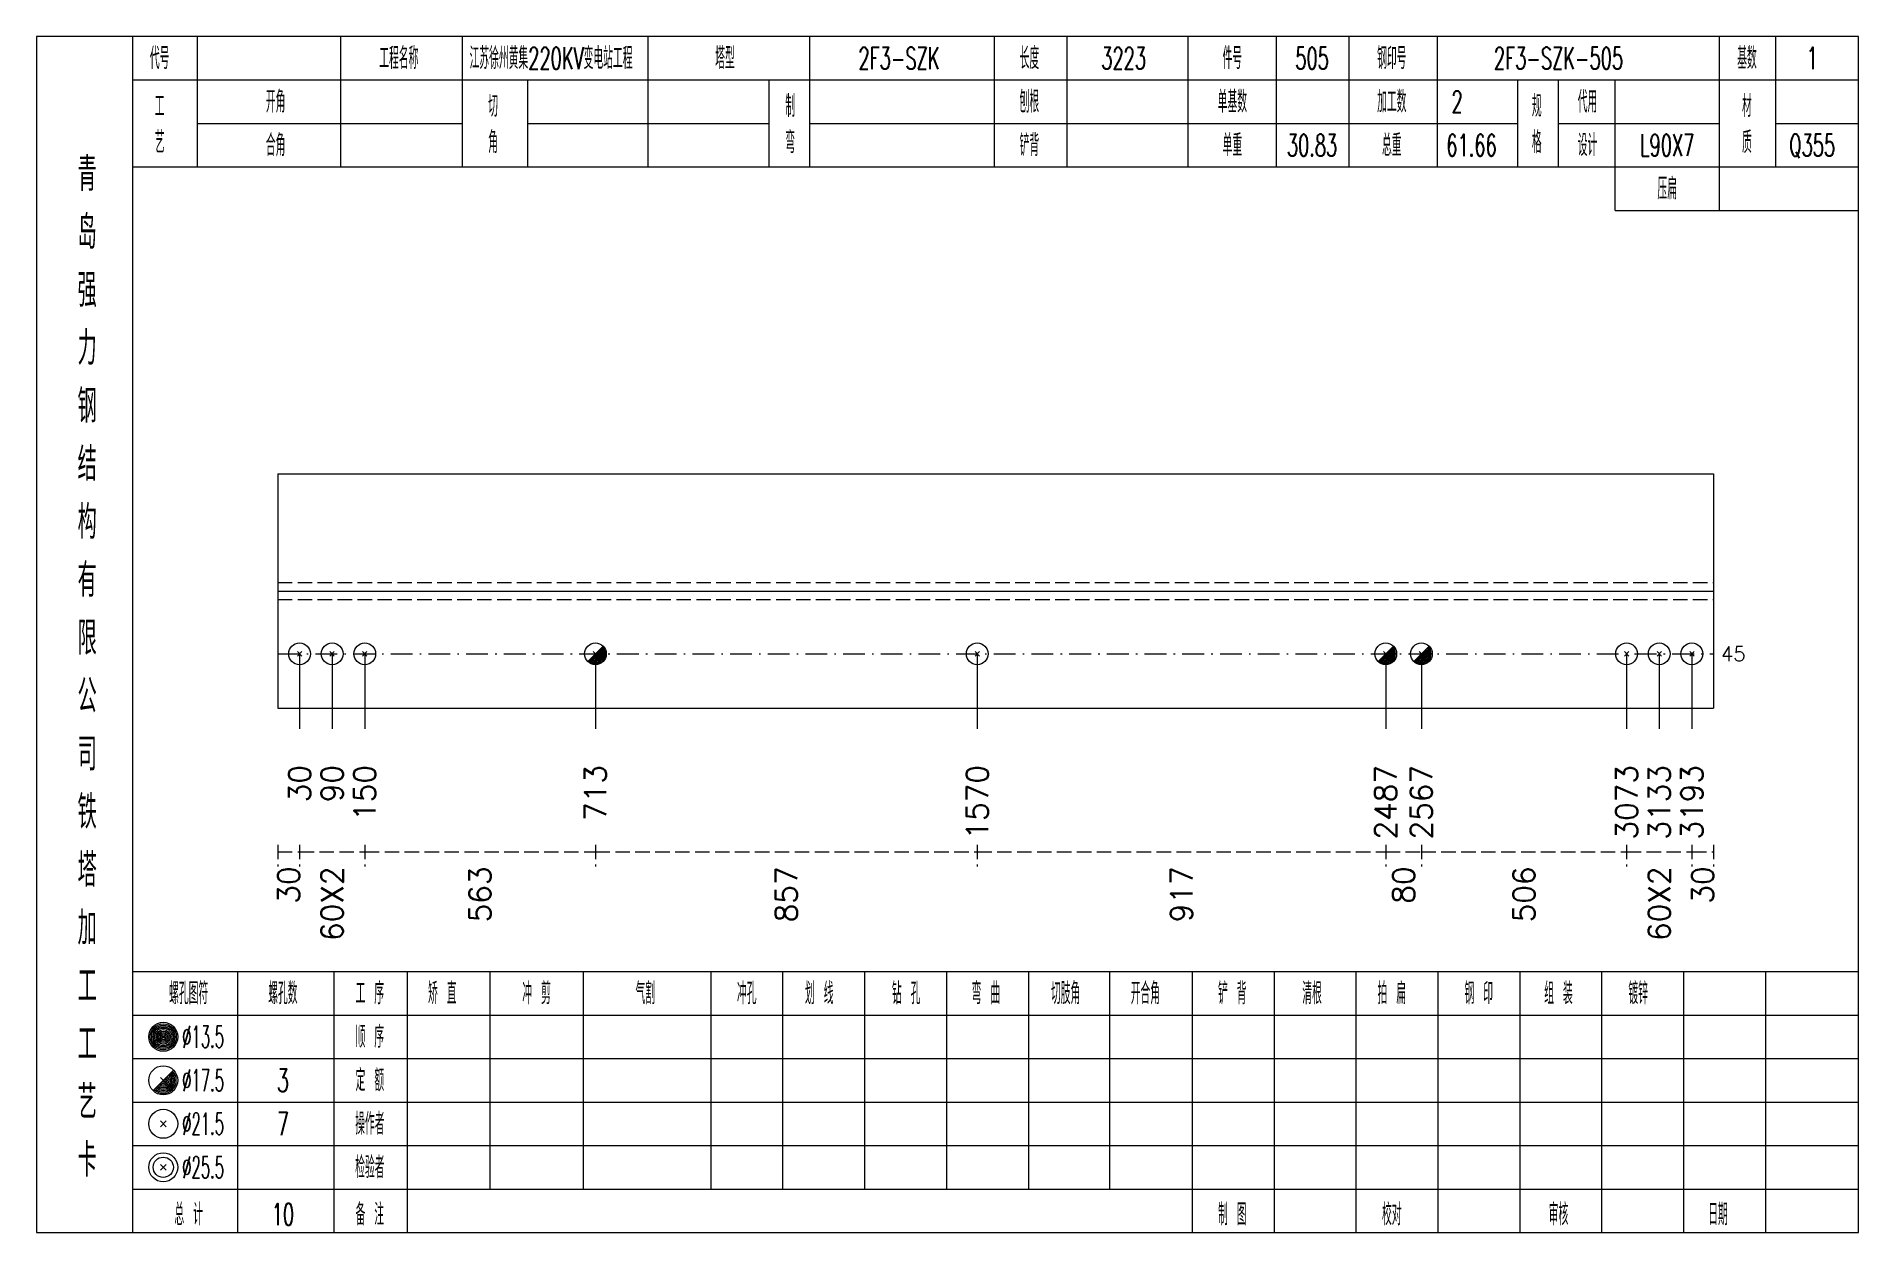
# Model space of a CAD drawing. Extents: x 0 to 4623, y -1159 to 4890.
# Drawn here: x 1245.6 to 1497, y 2475 to 2640 of the extents above; entities that cross this region are included whole.
import ezdxf
from ezdxf.enums import TextEntityAlignment as Align

# ---------------------------------------------------------------- set-up
doc = ezdxf.new("R2010")
doc.units = 0
doc.header["$MEASUREMENT"] = 0
doc.linetypes.add('一点画线', pattern=[5.2, 3, -1, 0.2, -1])
doc.linetypes.add('虚线', pattern=[2.75, 2, -0.75])
doc.layers.get('0').update_dxf_attribs({"linetype": 'CONTINUOUS', "lineweight": 25})
for name, color, linetype, lineweight in [('1', 7, 'CONTINUOUS', 25), ('4', 7, 'CONTINUOUS', 25), ('5', 7, 'CONTINUOUS', 25)]:
    doc.layers.add(name, color=color, linetype=linetype, lineweight=lineweight)
doc.styles.get("Standard").update_dxf_attribs({"font": 'simplex.shx', "width": 0.7, "height": 3, "bigfont": 'gbhzfs.shx'})

msp = doc.modelspace()

# ---------------------------------------------------------------- texts
at = {"color": 7, "linetype": 'Continuous', "lineweight": 13}
msp.add_text('45', height=2, dxfattribs=at).set_placement((1478, 2554.833), align=Align.MIDDLE_LEFT)
at = {"color": 8, "linetype": 'Continuous', "lineweight": 9}
for s, p in [('30', (1280.4, 2525.5)), ('60X2', (1286.4, 2525.5)), ('563', (1306.812, 2525.5)), ('857', (1349.062, 2525.5)), ('917', (1403.581, 2525.5)), ('80', (1434.221, 2525.5)), ('506', (1450.84, 2525.5)), ('60X2', (1469.5, 2525.5)), ('30', (1475.5, 2525.5))]:
    msp.add_text(s, height=3, rotation=90, dxfattribs=at).set_placement(p, align=Align.MIDDLE_RIGHT)
at = {"layer": '1', "color": 7, "linetype": 'Continuous', "lineweight": 13}
for s, p in [('30', (1281.9, 2539.5)), ('90', (1286.4, 2539.5)), ('150', (1290.9, 2539.5)), ('713', (1322.724, 2539.5)), ('1570', (1375.399, 2539.5)), ('2487', (1431.762, 2539.5)), ('2567', (1436.679, 2539.5)), ('3073', (1465, 2539.5)), ('3133', (1469.5, 2539.5)), ('3193', (1474, 2539.5))]:
    msp.add_text(s, height=3, rotation=90, dxfattribs=at).set_placement(p, align=Align.MIDDLE_RIGHT)
at = {"layer": '4', "color": 1, "linetype": 'Continuous', "lineweight": 13}
for s, height, width, p in [('代号', 3, 0.6, (1262.6, 2637)), ('工程名称', 3, 0.6, (1295.6, 2637)), ('江苏徐州黄集220KV变电站工程', 3, 0.6, (1316.6, 2637)), ('塔型', 3, 0.6, (1340.6, 2637)), ('2F3-SZK', 3, 0.6, (1364.6, 2637)), ('长度', 3, 0.6, (1382.6, 2637)), ('3223', 3, 0.6, (1395.6, 2637)), ('件号', 3, 0.6, (1410.6, 2637)), ('505', 3, 0.6, (1421.6, 2637)), ('钢印号', 3, 0.6, (1432.6, 2637)), ('2F3-SZK-505', 3, 0.6, (1455.6, 2637)), ('基数', 3, 0.6, (1481.6, 2637)), ('1', 3, 0.6, (1490.6, 2637)), ('开角', 3, 0.6, (1278.6, 2631)), ('制', 3, 0.6, (1349.6, 2630.4)), ('刨根', 3, 0.6, (1382.6, 2631)), ('单基数', 3, 0.6, (1410.6, 2631)), ('加工数', 3, 0.6, (1432.6, 2631)), ('2', 3, 0.6, (1441.6, 2631)), ('规', 3, 0.6, (1452.6, 2630.4)), ('代用', 3, 0.6, (1459.6, 2631)), ('材', 3, 0.6, (1481.6, 2630.4)), ('工', 3, 0.6, (1262.6, 2630.4)), ('切', 3, 0.6, (1308.6, 2630.4)), ('艺', 3, 0.6, (1262.6, 2625.4)), ('角', 3, 0.6, (1308.6, 2625.4)), ('弯', 3, 0.6, (1349.6, 2625.4)), ('格', 3, 0.6, (1452.6, 2625.4)), ('质', 3, 0.6, (1481.6, 2625.4)), ('合角', 3, 0.6, (1278.6, 2625)), ('铲背', 3, 0.6, (1382.6, 2625)), ('单重', 3, 0.6, (1410.6, 2625)), ('30.83', 3, 0.6, (1421.6, 2625)), ('总重', 3, 0.6, (1432.6, 2625)), ('61.66', 3, 0.6, (1443.6, 2625)), ('设计', 3, 0.6, (1459.6, 2625)), ('L90X7', 3, 0.6, (1470.6, 2625)), ('Q355', 3, 0.6, (1490.6, 2625)), ('青', 4.6, 0.8, (1252.6, 2621)), ('压扁', 3, 0.6, (1470.6, 2619)), ('岛', 4.6, 0.8, (1252.6, 2613)), ('强', 4.6, 0.8, (1252.6, 2605)), ('力', 4.6, 0.8, (1252.6, 2597)), ('钢', 4.6, 0.8, (1252.6, 2589)), ('结', 4.6, 0.8, (1252.6, 2581)), ('构', 4.6, 0.8, (1252.6, 2573)), ('有', 4.6, 0.8, (1252.6, 2565)), ('限', 4.6, 0.8, (1252.6, 2557)), ('公', 4.6, 0.8, (1252.6, 2549)), ('司', 4.6, 0.8, (1252.6, 2541)), ('铁', 4.6, 0.8, (1252.6, 2533)), ('塔', 4.6, 0.8, (1252.6, 2525)), ('加', 4.6, 0.8, (1252.6, 2517)), ('工', 4.6, 0.8, (1252.6, 2509)), ('螺孔图符', 3, 0.6, (1266.6, 2508)), ('螺孔数', 3, 0.6, (1279.6, 2508)), ('工 序', 3, 0.6, (1291.6, 2508)), ('矫 直', 3, 0.6, (1301.6, 2508)), ('冲 剪', 3, 0.6, (1314.6, 2508)), ('气割', 3, 0.6, (1329.6, 2508)), ('冲孔', 3, 0.6, (1343.6, 2508)), ('划 线', 3, 0.6, (1353.6, 2508)), ('钻 孔', 3, 0.6, (1365.6, 2508)), ('弯 曲', 3, 0.6, (1376.6, 2508)), ('切肢角', 3, 0.6, (1387.6, 2508)), ('开合角', 3, 0.6, (1398.6, 2508)), ('铲 背', 3, 0.6, (1410.6, 2508)), ('清根', 3, 0.6, (1421.6, 2508)), ('拍 扁', 3, 0.6, (1432.6, 2508)), ('钢 印', 3, 0.6, (1444.6, 2508)), ('组 装', 3, 0.6, (1455.6, 2508)), ('镀锌', 3, 0.6, (1466.6, 2508)), ('工', 4.6, 0.8, (1252.6, 2501)), ('%%C13.5', 3, 0.5, (1268.6, 2502)), ('顺 序', 3, 0.6, (1291.6, 2502)), ('%%C17.5', 3, 0.5, (1268.6, 2496)), ('3', 3.2, 0.6, (1279.6, 2496)), ('定 额', 3, 0.6, (1291.6, 2496)), ('艺', 4.6, 0.8, (1252.6, 2493)), ('%%C21.5', 3, 0.5, (1268.6, 2490)), ('7', 3.2, 0.6, (1279.6, 2490)), ('操作者', 3, 0.6, (1291.6, 2490)), ('卡', 4.6, 0.8, (1252.6, 2485)), ('%%C25.5', 3, 0.5, (1268.6, 2484)), ('检验者', 3, 0.6, (1291.6, 2484)), ('总 计', 3, 0.6, (1266.6, 2477.5)), ('10', 3, 0.6, (1279.6, 2477.5)), ('备 注', 3, 0.6, (1291.6, 2477.5)), ('制 图', 3, 0.6, (1410.6, 2477.5)), ('校对', 3, 0.6, (1432.6, 2477.5)), ('审核', 3, 0.6, (1455.6, 2477.5)), ('日期', 3, 0.6, (1477.6, 2477.5))]:
    msp.add_text(s, height=height, dxfattribs=dict(at, width=width)).set_placement(p, align=Align.MIDDLE_CENTER)

# ---------------------------------------------------------------- blocks, each defined once
blk = doc.blocks.new('孔21.5')
at = {"layer": '5', "color": 7, "linetype": 'Continuous', "lineweight": 13}
for p, q in [((-0.2, -0.2), (0.2, 0.2)), ((-0.2, 0.2), (0.2, -0.2))]:
    blk.add_line(p, q, dxfattribs=at)
blk.add_circle((0, 0), 1, dxfattribs=at)
blk = doc.blocks.new('孔17.5')
at = {"layer": '5', "color": 7, "linetype": 'Continuous', "lineweight": 13}
for p, q in [((-0.707, -0.707), (0.707, 0.707)), ((-0.2, 0.2), (0.2, -0.2))]:
    blk.add_line(p, q, dxfattribs=at)
blk.add_circle((0, 0), 1, dxfattribs=at)
for radius in [0.9, 0.8, 0.7, 0.6, 0.5, 0.4, 0.3, 0.2, 0.1]:
    blk.add_arc((0, 0), radius, 225, 45, dxfattribs=at)

# ---------------------------------------------------------------- linework, layer by layer
at = {"color": 7, "linetype": 'Continuous', "lineweight": 18}
for p, q in [((1278.9, 2579.667), (1278.9, 2547.333)), ((1278.9, 2579.667), (1477, 2579.667)), ((1477, 2579.667), (1477, 2547.333)), ((1278.9, 2563.5), (1477, 2563.5))]:
    msp.add_line(p, q, dxfattribs=at)
at = {"color": 1, "linetype": '虚线', "lineweight": 18}
for p, q in [((1278.9, 2564.667), (1477, 2564.667)), ((1278.9, 2562.333), (1477, 2562.333))]:
    msp.add_line(p, q, dxfattribs=at)
at = {"color": 3, "linetype": '一点画线', "lineweight": 13}
msp.add_line((1278.9, 2554.833), (1477, 2554.833), dxfattribs=at)
at = {"color": 7, "linetype": 'Continuous', "lineweight": 13}
for p, q in [((1281.9, 2554.833), (1281.9, 2544.5)), ((1286.4, 2554.833), (1286.4, 2544.5)), ((1290.9, 2554.833), (1290.9, 2544.5)), ((1322.724, 2554.833), (1322.724, 2544.5)), ((1375.399, 2554.833), (1375.399, 2544.5)), ((1431.762, 2554.833), (1431.762, 2544.5)), ((1436.679, 2554.833), (1436.679, 2544.5)), ((1465, 2554.833), (1465, 2544.5)), ((1469.5, 2554.833), (1469.5, 2544.5)), ((1474, 2554.833), (1474, 2544.5))]:
    msp.add_line(p, q, dxfattribs=at)
at = {"color": 8, "linetype": '虚线', "lineweight": 9}
for p, q in [((1278.9, 2528.5), (1278.9, 2525.5)), ((1278.9, 2527.5), (1281.9, 2527.5)), ((1281.9, 2528.5), (1281.9, 2525.5)), ((1281.9, 2528.5), (1281.9, 2525.5)), ((1281.9, 2527.5), (1290.9, 2527.5)), ((1290.9, 2528.5), (1290.9, 2525.5)), ((1290.9, 2528.5), (1290.9, 2525.5)), ((1290.9, 2527.5), (1322.724, 2527.5)), ((1322.724, 2528.5), (1322.724, 2525.5)), ((1322.724, 2528.5), (1322.724, 2525.5)), ((1322.724, 2527.5), (1375.399, 2527.5)), ((1375.399, 2528.5), (1375.399, 2525.5)), ((1375.399, 2528.5), (1375.399, 2525.5)), ((1375.399, 2527.5), (1431.762, 2527.5)), ((1431.762, 2528.5), (1431.762, 2525.5)), ((1431.762, 2528.5), (1431.762, 2525.5)), ((1431.762, 2527.5), (1436.679, 2527.5)), ((1436.679, 2528.5), (1436.679, 2525.5)), ((1436.679, 2528.5), (1436.679, 2525.5)), ((1436.679, 2527.5), (1465, 2527.5)), ((1465, 2528.5), (1465, 2525.5)), ((1465, 2528.5), (1465, 2525.5)), ((1465, 2527.5), (1474, 2527.5)), ((1474, 2528.5), (1474, 2525.5)), ((1474, 2528.5), (1474, 2525.5)), ((1474, 2527.5), (1477, 2527.5)), ((1477, 2528.5), (1477, 2525.5))]:
    msp.add_line(p, q, dxfattribs=at)
at = {"layer": '1', "color": 7, "linetype": 'Continuous', "lineweight": 18}
msp.add_line((1278.9, 2547.333), (1477, 2547.333), dxfattribs=at)
at = {"layer": '4', "color": 1, "linetype": 'Continuous', "lineweight": 18}
for p, q in [((1258.9, 2475), (1258.9, 2640)), ((1267.8, 2622), (1267.8, 2640)), ((1287.6, 2622), (1287.6, 2640)), ((1304.4, 2622), (1304.4, 2640)), ((1330, 2622), (1330, 2640)), ((1352.3, 2622), (1352.3, 2640)), ((1377.8, 2622), (1377.8, 2640)), ((1387.8, 2622), (1387.8, 2640)), ((1404.5, 2622), (1404.5, 2640)), ((1416.7, 2622), (1416.7, 2640)), ((1426.7, 2622), (1426.7, 2640)), ((1438.9, 2622), (1438.9, 2640)), ((1477.8, 2616), (1477.8, 2640)), ((1485.6, 2622), (1485.6, 2640)), ((1258.9, 2634), (1497, 2634)), ((1313.4, 2622), (1313.4, 2634)), ((1346.7, 2622), (1346.7, 2634)), ((1450, 2622), (1450, 2634)), ((1455.6, 2622), (1455.6, 2634)), ((1463.4, 2616), (1463.4, 2634)), ((1267.8, 2628), (1304.4, 2628)), ((1313.4, 2628), (1346.7, 2628)), ((1352.3, 2628), (1450, 2628)), ((1455.6, 2628), (1477.8, 2628)), ((1485.6, 2628), (1497, 2628)), ((1258.9, 2622), (1497, 2622)), ((1463.4, 2616), (1497, 2616)), ((1258.9, 2511), (1497, 2511)), ((1273.4, 2475), (1273.4, 2511)), ((1286.7, 2475), (1286.7, 2511)), ((1296.8, 2475), (1296.8, 2511)), ((1308.2, 2481), (1308.2, 2511)), ((1321.1, 2481), (1321.1, 2511)), ((1338.7, 2481), (1338.7, 2511)), ((1348.6, 2481), (1348.6, 2511)), ((1359.9, 2481), (1359.9, 2511)), ((1371.2, 2481), (1371.2, 2511)), ((1382.5, 2481), (1382.5, 2511)), ((1393.7, 2481), (1393.7, 2511)), ((1405.1, 2481), (1405.1, 2511)), ((1416.4, 2481), (1416.4, 2511)), ((1427.7, 2481), (1427.7, 2511)), ((1439, 2481), (1439, 2511)), ((1450.3, 2481), (1450.3, 2511)), ((1461.6, 2481), (1461.6, 2511)), ((1472.9, 2481), (1472.9, 2511)), ((1484.2, 2481), (1484.2, 2511)), ((1258.9, 2505), (1497, 2505)), ((1258.9, 2499), (1497, 2499)), ((1258.9, 2493), (1497, 2493)), ((1258.9, 2487), (1497, 2487)), ((1258.9, 2481), (1497, 2481)), ((1405.1, 2475), (1405.1, 2481)), ((1416.4, 2475), (1416.4, 2481)), ((1427.7, 2475), (1427.7, 2481)), ((1439, 2475), (1439, 2481)), ((1450.3, 2475), (1450.3, 2481)), ((1461.6, 2475), (1461.6, 2481)), ((1472.9, 2475), (1472.9, 2481)), ((1484.2, 2475), (1484.2, 2481))]:
    msp.add_line(p, q, dxfattribs=at)
at = {"layer": '4', "color": 7, "linetype": 'Continuous', "lineweight": 13}
for p, q in [((1262.9, 2501.8), (1263.3, 2502.2)), ((1263.3, 2501.8), (1262.9, 2502.2)), ((1261.686, 2494.586), (1264.514, 2497.414)), ((1262.7, 2496.4), (1263.5, 2495.6)), ((1262.7, 2489.6), (1263.5, 2490.4)), ((1262.7, 2490.4), (1263.5, 2489.6)), ((1262.7, 2483.6), (1263.5, 2484.4)), ((1262.7, 2484.4), (1263.5, 2483.6))]:
    msp.add_line(p, q, dxfattribs=at)
at = {"layer": '4', "color": 1, "linetype": 'Continuous', "lineweight": 18}
msp.add_lwpolyline([(1245.6, 2640), (1245.6, 2475), (1497, 2475), (1497, 2640)], close=True, dxfattribs=at)
at = {"layer": '4', "color": 7, "linetype": 'Continuous', "lineweight": 13}
for centre, radius in [((1263.1, 2502), 2), ((1263.1, 2502), 1.8), ((1263.1, 2502), 1.6), ((1263.1, 2502), 1.4), ((1263.1, 2502), 1.2), ((1263.1, 2502), 1), ((1263.1, 2502), 0.8), ((1263.1, 2502), 0.6), ((1263.1, 2502), 0.4), ((1263.1, 2502), 0.2), ((1263.1, 2496), 2), ((1263.1, 2490), 2), ((1263.1, 2484), 2), ((1263.1, 2484), 1.4)]:
    msp.add_circle(centre, radius, dxfattribs=at)
for radius in [1.8, 1.6, 1.4, 1.2, 1, 0.8, 0.6, 0.4, 0.2]:
    msp.add_arc((1263.1, 2496), radius, 225, 45, dxfattribs=at)

# ---------------------------------------------------------------- block references
at = {"layer": '1', "color": 7, "linetype": 'Continuous', "lineweight": 13, "xscale": 1.5, "yscale": 1.5, "zscale": 1.5}
for name, p in [('孔21.5', (1281.9, 2554.833)), ('孔21.5', (1286.4, 2554.833)), ('孔21.5', (1290.9, 2554.833)), ('孔17.5', (1322.724, 2554.833)), ('孔21.5', (1375.399, 2554.833)), ('孔17.5', (1431.762, 2554.833)), ('孔17.5', (1436.679, 2554.833)), ('孔21.5', (1465, 2554.833)), ('孔21.5', (1469.5, 2554.833)), ('孔21.5', (1474, 2554.833))]:
    msp.add_blockref(name, p, dxfattribs=at)

msp.set_redraw_order([(e.dxf.handle, doc.entitydb.next_handle()) for e in msp.query("TEXT MTEXT ATTDEF DIMENSION ARC_DIMENSION")])  # texts and dimensions are drawn at this point

doc.saveas('drawing.dxf')
